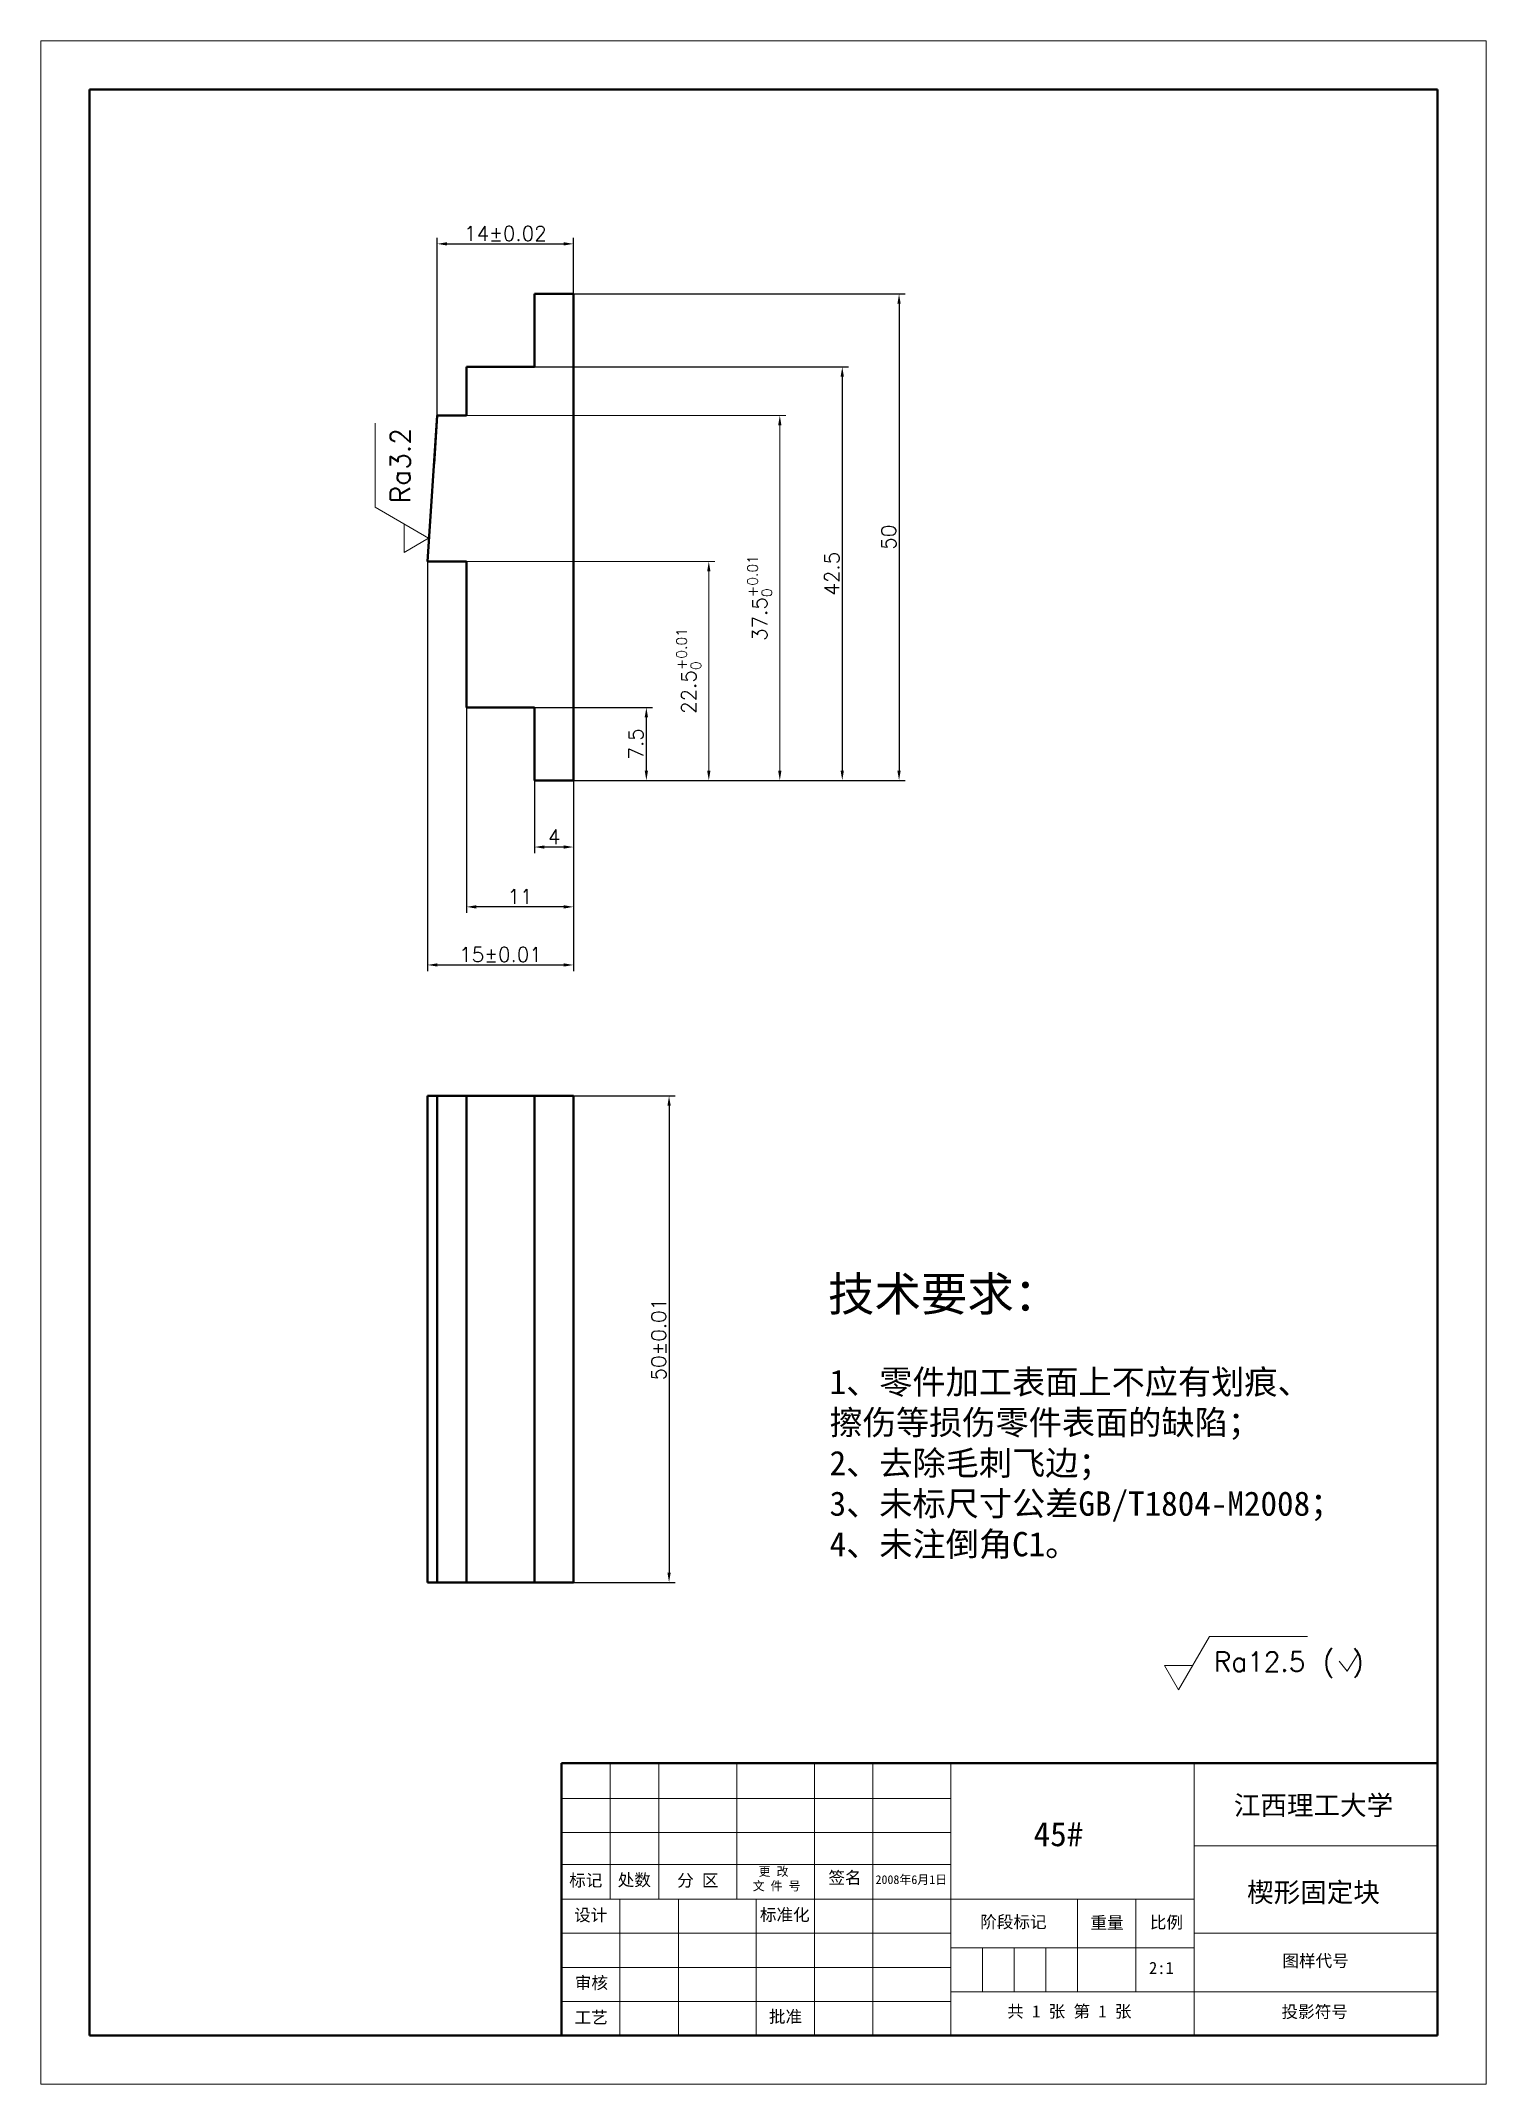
# Model space of a CAD drawing. Header units: millimetres. Extents: x -1505 to 6149, y -3153 to 848.
# Drawn here: x 5029.4 to 5326.4, y -2502.7 to -2082.7 of the extents above; entities that cross this region are included whole.
import ezdxf

# ---------------------------------------------------------------- set-up
doc = ezdxf.new("R2010")
doc.units = ezdxf.units.MM
doc.layers.add('csx', color=7, linetype='Continuous', lineweight=50)
doc.styles.add('2.5', font='simfang.ttf')
doc.styles.get("Standard").update_dxf_attribs({"font": 'txt', "bigfont": 'gbcbig.shx'})
doc.dimstyles.new('gdp ISO-25', dxfattribs={"dimtxt": 3, "dimasz": 2, "dimexe": 1.25, "dimexo": 0, "dimtad": 1, "dimlfac": 0.5, "dimdsep": 46, "dimtxsty": 'Standard', "dimcen": 2.5, "dimadec": 0, "dimazin": 0, "dimtfac": 1, "dimtmove": 0, "dimatfit": 3, "dimfxl": 1, "dimarcsym": 0})

msp = doc.modelspace()

# ---------------------------------------------------------------- texts
at = {"lineweight": 13, "insert": (5101.26, -2177.721), "char_height": 4, "width": 9.34429, "attachment_point": 1, "rotation": 90}
msp.add_mtext('Ra3.2', dxfattribs=at)
at = {"lineweight": 13, "char_height": 3, "attachment_point": 5, "rotation": 90}
for s, insert in [('\\A1;37.5{\\H0.7x;\\S+0.01^ 0;}', (5177.105, -2197.207)), ('\\A1;22.5{\\H0.7x;\\S+0.01^ 0;}', (5162.518, -2212.207))]:
    msp.add_mtext(s, dxfattribs=dict(at, insert=insert))
at = {"lineweight": 13, "attachment_point": 1, "style": '2.5'}
for s, width, heights, insert, char_height in [('技术要求：', 93.82496, [0], (5191.132, -2336.77), 7), ('1、零件加工表面上不应有划痕、\\P擦伤等损伤零件表面的缺陷；\\P2、去除毛刺飞边；\\P3、未标尺寸公差GB/T1804-M2008；\\P4、未注倒角C1。', 163.22878, [156.459], (5191.457, -2355.85), 5), ('   江西理工大学', 50, [0], (5266.381, -2443.379), 4), ('     45#', 50, [0], (5216.381, -2448.781), 5), ('\\pi1.5643;标记', 10, [0], (5136.381, -2459.531), 2.5), ('\\pi1.5857;处数', 10, [0], (5146.337, -2459.473), 2.5), ('\\pi3.75;分 区', 16, [0], (5156.381, -2459.569), 2.5), (' 更 改        文 件 号', 16, [0], (5175.659, -2458.08), 1.8), ('\\pi2.8143;签名', 12, [0], (5188.4, -2458.996), 2.5), ('\\pi2.746;2008年6月1日', 20.65316, [9.376], (5198.161, -2459.755), 1.8), ('    楔形固定块', 50, [0], (5266.381, -2461.265), 4), ('\\pi2.5857;设计', 12, [0], (5136.381, -2466.688), 2.5), ('\\pi0.76429;标准化', 12, [0], (5176.381, -2466.622), 2.5), ('\\pi6.0429;阶段标记', 26, [0], (5216.381, -2468.089), 2.5), ('\\pi2.6857;重量', 12, [0], (5242.381, -2468.251), 2.5), ('\\pi2.9;比例', 12, [0], (5254.381, -2468.185), 2.5), ('\\pi1.564;2:1', 10, [0], (5255.536, -2477.556), 2.5), ('\\pi18.136;图样代号', 50, [0], (5266.381, -2476.086), 2.5), ('\\pi2.7214;审核', 12, [0], (5136.381, -2480.607), 2.5), ('\\pi11.579;共 1 张 第 1 张', 50, [0], (5216.381, -2486.482), 2.5), ('\\pi17.95;投影符号', 50, [0], (5266.381, -2486.556), 2.5), ('\\pi2.6786;工艺', 12, [0], (5136.381, -2487.717), 2.5), ('\\pi2.5786;批准', 12, [0], (5176.418, -2487.564), 2.5)]:
    msp.add_mtext_dynamic_manual_height_columns(s, width=width, gutter_width=12.5, heights=heights, dxfattribs=dict(at, insert=insert, char_height=char_height))
at = {"lineweight": 13, "insert": (5270.396, -2413.848), "char_height": 4, "width": 35.71604, "attachment_point": 1}
msp.add_mtext('Ra12.5 ( )', dxfattribs=at)

# ---------------------------------------------------------------- blocks, each defined once
blk = doc.blocks.new('*D206')
at = {"color": 0, "lineweight": -2}
for p, q in [((5130.84, -2234.71), (5130.84, -2249.65)), ((5138.84, -2234.71), (5138.84, -2249.65)), ((5136.84, -2248.4), (5132.84, -2248.4))]:
    blk.add_line(p, q, dxfattribs=at)
at = {"color": 0}
for points in [[(5132.84, -2248.07), (5132.84, -2248.73), (5130.84, -2248.4)], [(5136.84, -2248.07), (5136.84, -2248.73), (5138.84, -2248.4)]]:
    blk.add_solid(points, dxfattribs=at)
at = {"layer": 'Defpoints', "color": 0}
for p in [(5130.84, -2234.71), (5138.84, -2234.71), (5130.84, -2248.4)]:
    blk.add_point(p, dxfattribs=at)
at = {"color": 0, "lineweight": 13, "insert": (5134.84, -2246.28), "char_height": 3, "attachment_point": 5}
blk.add_mtext('4', dxfattribs=at)
blk = doc.blocks.new('*D207')
at = {"color": 0, "lineweight": -2}
for p, q in [((5116.84, -2219.71), (5116.84, -2261.95)), ((5138.84, -2234.71), (5138.84, -2261.95)), ((5136.84, -2260.7), (5118.84, -2260.7))]:
    blk.add_line(p, q, dxfattribs=at)
at = {"color": 0}
for points in [[(5118.84, -2260.37), (5118.84, -2261.04), (5116.84, -2260.7)], [(5136.84, -2260.37), (5136.84, -2261.04), (5138.84, -2260.7)]]:
    blk.add_solid(points, dxfattribs=at)
at = {"layer": 'Defpoints', "color": 0}
for p in [(5116.84, -2219.71), (5138.84, -2234.71), (5116.84, -2260.7)]:
    blk.add_point(p, dxfattribs=at)
at = {"color": 0, "lineweight": 13, "insert": (5127.84, -2258.58), "char_height": 3, "attachment_point": 5}
blk.add_mtext('11', dxfattribs=at)
blk = doc.blocks.new('*D208')
at = {"color": 0, "lineweight": -2}
for p, q in [((5108.84, -2189.71), (5108.84, -2273.89)), ((5138.84, -2234.71), (5138.84, -2273.89)), ((5110.84, -2272.64), (5136.84, -2272.64))]:
    blk.add_line(p, q, dxfattribs=at)
at = {"color": 0}
for points in [[(5110.84, -2272.31), (5110.84, -2272.97), (5108.84, -2272.64)], [(5136.84, -2272.31), (5136.84, -2272.97), (5138.84, -2272.64)]]:
    blk.add_solid(points, dxfattribs=at)
at = {"layer": 'Defpoints', "color": 0}
for p in [(5108.84, -2189.71), (5138.84, -2234.71), (5138.84, -2272.64)]:
    blk.add_point(p, dxfattribs=at)
at = {"color": 0, "lineweight": 13, "insert": (5123.84, -2270.51), "char_height": 3, "attachment_point": 5}
blk.add_mtext('15±0.01', dxfattribs=at)
blk = doc.blocks.new('*D209')
at = {"color": 0, "lineweight": -2}
for p, q in [((5130.84, -2219.71), (5155.06, -2219.71)), ((5153.81, -2232.71), (5153.81, -2221.71)), ((5138.84, -2234.71), (5155.06, -2234.71))]:
    blk.add_line(p, q, dxfattribs=at)
at = {"color": 0}
for points in [[(5153.47, -2221.71), (5154.14, -2221.71), (5153.81, -2219.71)], [(5153.47, -2232.71), (5154.14, -2232.71), (5153.81, -2234.71)]]:
    blk.add_solid(points, dxfattribs=at)
at = {"layer": 'Defpoints', "color": 0}
for p in [(5130.84, -2219.71), (5153.81, -2219.71), (5138.84, -2234.71)]:
    blk.add_point(p, dxfattribs=at)
at = {"color": 0, "lineweight": 13, "insert": (5151.68, -2227.21), "char_height": 3, "attachment_point": 5, "rotation": 90}
blk.add_mtext('7.5', dxfattribs=at)
blk = doc.blocks.new('*D210')
at = {"color": 0, "lineweight": -2}
for p, q in [((5130.84, -2149.71), (5195.32, -2149.71)), ((5194.07, -2151.71), (5194.07, -2232.71)), ((5138.84, -2234.71), (5195.32, -2234.71))]:
    blk.add_line(p, q, dxfattribs=at)
at = {"color": 0}
for points in [[(5193.73, -2151.71), (5194.4, -2151.71), (5194.07, -2149.71)], [(5193.73, -2232.71), (5194.4, -2232.71), (5194.07, -2234.71)]]:
    blk.add_solid(points, dxfattribs=at)
at = {"layer": 'Defpoints', "color": 0}
for p in [(5130.84, -2149.71), (5138.84, -2234.71), (5194.07, -2234.71)]:
    blk.add_point(p, dxfattribs=at)
at = {"color": 0, "lineweight": 13, "insert": (5191.94, -2192.21), "char_height": 3, "attachment_point": 5, "rotation": 90}
blk.add_mtext('42.5', dxfattribs=at)
blk = doc.blocks.new('*D211')
at = {"color": 0, "lineweight": -2}
for p, q in [((5138.84, -2134.71), (5206.99, -2134.71)), ((5205.74, -2136.71), (5205.74, -2232.71)), ((5138.84, -2234.71), (5206.99, -2234.71))]:
    blk.add_line(p, q, dxfattribs=at)
at = {"color": 0}
for points in [[(5205.4, -2136.71), (5206.07, -2136.71), (5205.74, -2134.71)], [(5205.4, -2232.71), (5206.07, -2232.71), (5205.74, -2234.71)]]:
    blk.add_solid(points, dxfattribs=at)
at = {"layer": 'Defpoints', "color": 0}
for p in [(5138.84, -2134.71), (5138.84, -2234.71), (5205.74, -2234.71)]:
    blk.add_point(p, dxfattribs=at)
at = {"color": 0, "lineweight": 13, "insert": (5203.61, -2184.71), "char_height": 3, "attachment_point": 5, "rotation": 90}
blk.add_mtext('50', dxfattribs=at)
blk = doc.blocks.new('*D212')
at = {"color": 0, "lineweight": -2}
for p, q in [((5138.84, -2299.56), (5159.72, -2299.56)), ((5158.47, -2301.56), (5158.47, -2397.56)), ((5138.84, -2399.56), (5159.72, -2399.56))]:
    blk.add_line(p, q, dxfattribs=at)
at = {"color": 0}
for points in [[(5158.14, -2301.56), (5158.81, -2301.56), (5158.47, -2299.56)], [(5158.14, -2397.56), (5158.81, -2397.56), (5158.47, -2399.56)]]:
    blk.add_solid(points, dxfattribs=at)
at = {"layer": 'Defpoints', "color": 0}
for p in [(5138.84, -2299.56), (5138.84, -2399.56), (5158.47, -2399.56)]:
    blk.add_point(p, dxfattribs=at)
at = {"color": 0, "lineweight": 5, "insert": (5156.35, -2349.56), "char_height": 3, "attachment_point": 5, "rotation": 90}
blk.add_mtext('50±0.01', dxfattribs=at)
blk = doc.blocks.new('*D213')
at = {"color": 0, "lineweight": -2}
for p, q in [((5110.84, -2159.71), (5110.84, -2123.17)), ((5112.84, -2124.42), (5136.84, -2124.42)), ((5138.84, -2134.71), (5138.84, -2123.17))]:
    blk.add_line(p, q, dxfattribs=at)
at = {"color": 0}
for points in [[(5112.84, -2124.08), (5112.84, -2124.75), (5110.84, -2124.42)], [(5136.84, -2124.08), (5136.84, -2124.75), (5138.84, -2124.42)]]:
    blk.add_solid(points, dxfattribs=at)
at = {"layer": 'Defpoints', "color": 0}
for p in [(5138.84, -2124.42), (5138.84, -2134.71), (5110.84, -2159.71)]:
    blk.add_point(p, dxfattribs=at)
at = {"color": 0, "lineweight": 13, "insert": (5124.84, -2122.29), "char_height": 3, "attachment_point": 5}
blk.add_mtext('14±0.02', dxfattribs=at)

# ---------------------------------------------------------------- dimensions: what is measured, and where the dimension line sits
at = {"lineweight": 13}
for base, p1, p2, override, picture, middle in [((5138.837, -2124.416), (5110.837, -2159.707), (5138.837, -2134.707), {"dimgap": 0.625, "dimtol": 1, "dimlim": 0, "dimtp": 0.015, "dimtm": 0.015}, '*D213', (5124.837, -2122.291)), ((5138.837, -2272.639), (5108.837, -2189.707), (5138.837, -2234.707), {"dimgap": 0.625, "dimtol": 1, "dimlim": 0, "dimtp": 0.01, "dimtm": 0.01}, '*D208', (5123.837, -2270.514))]:
    dim = msp.add_linear_dim(base=base, p1=p1, p2=p2, dimstyle='gdp ISO-25', override=override, dxfattribs=at)
    dim.commit()
    dim.dimension.update_dxf_attribs({"geometry": picture, "text_midpoint": middle})
for base, p1, p2, picture, middle in [((5205.736, -2234.707), (5138.837, -2134.707), (5138.837, -2234.707), '*D211', (5203.611, -2184.707)), ((5194.067, -2234.707), (5130.837, -2149.707), (5138.837, -2234.707), '*D210', (5191.942, -2192.207)), ((5153.807, -2219.707), (5138.837, -2234.707), (5130.837, -2219.707), '*D209', (5151.682, -2227.207))]:
    dim = msp.add_linear_dim(base=base, p1=p1, p2=p2, angle=90, dimstyle='gdp ISO-25', dxfattribs=at)
    dim.commit()
    dim.dimension.update_dxf_attribs({"geometry": picture, "text_midpoint": middle})
dim = msp.add_linear_dim(base=(5116.837, -2260.704), p1=(5138.837, -2234.707), p2=(5116.837, -2219.707), dimstyle='gdp ISO-25', dxfattribs=at)
dim.commit()
dim.dimension.update_dxf_attribs({"geometry": '*D207', "text_midpoint": (5127.837, -2260.704), "dimtype": 160})
dim = msp.add_linear_dim(base=(5130.837, -2248.401), p1=(5138.837, -2234.707), p2=(5130.837, -2234.707), dimstyle='gdp ISO-25', dxfattribs=at)
dim.commit()
dim.dimension.update_dxf_attribs({"geometry": '*D206', "text_midpoint": (5134.837, -2246.276)})
at = {"lineweight": 5}
dim = msp.add_linear_dim(base=(5158.475, -2399.559), p1=(5138.837, -2299.559), p2=(5138.837, -2399.559), angle=90, dimstyle='gdp ISO-25', override={"dimgap": 0.625, "dimtol": 1, "dimlim": 0, "dimtp": 0.01, "dimtm": 0.01}, dxfattribs=at)
dim.commit()
dim.dimension.update_dxf_attribs({"geometry": '*D212', "text_midpoint": (5156.35, -2349.559)})

# ---------------------------------------------------------------- linework, layer by layer
at = {"lineweight": 13}
for p, q in [((5029.381, -2502.69), (5029.381, -2082.69)), ((5029.381, -2082.69), (5326.381, -2082.69)), ((5326.381, -2082.69), (5326.381, -2502.69)), ((5098.066, -2178.555), (5098.066, -2161.258)), ((5116.837, -2159.707), (5182.48, -2159.707)), ((5181.23, -2161.707), (5181.23, -2232.707)), ((5109.066, -2184.935), (5098.066, -2178.555)), ((5104.066, -2187.836), (5104.066, -2182.035)), ((5109.066, -2184.935), (5104.066, -2187.836)), ((5116.837, -2189.707), (5167.893, -2189.707)), ((5166.643, -2191.707), (5166.643, -2232.707)), ((5138.837, -2234.707), (5182.48, -2234.707)), ((5138.837, -2234.707), (5167.893, -2234.707)), ((5263.182, -2421.655), (5269.562, -2410.655)), ((5269.562, -2410.655), (5289.694, -2410.655)), ((5297.837, -2417.823), (5300.101, -2414.154)), ((5263.182, -2421.655), (5260.281, -2416.655)), ((5260.281, -2416.655), (5266.082, -2416.655)), ((5296.171, -2415.775), (5297.837, -2417.823)), ((5316.381, -2436.69), (5316.381, -2492.69)), ((5136.381, -2443.952), (5216.381, -2443.952)), ((5136.381, -2450.973), (5216.381, -2450.973)), ((5136.381, -2457.526), (5216.381, -2457.526)), ((5242.381, -2483.69), (5242.381, -2464.69)), ((5254.381, -2464.69), (5254.381, -2483.69)), ((5136.381, -2471.69), (5216.381, -2471.69)), ((5222.881, -2474.69), (5222.881, -2483.69)), ((5229.381, -2474.69), (5229.381, -2483.69)), ((5235.881, -2474.69), (5235.881, -2483.69)), ((5136.381, -2478.69), (5216.381, -2478.69)), ((5136.381, -2485.69), (5216.381, -2485.69)), ((5266.381, -2483.69), (5316.381, -2483.69)), ((5326.381, -2502.69), (5029.381, -2502.69))]:
    msp.add_line(p, q, dxfattribs=at)
at = {"lineweight": 50}
for p, q in [((5138.837, -2134.707), (5130.837, -2134.707)), ((5130.837, -2134.707), (5130.837, -2149.707)), ((5138.837, -2134.707), (5138.837, -2234.707)), ((5130.837, -2149.707), (5116.837, -2149.707)), ((5116.837, -2149.707), (5116.837, -2159.707)), ((5128.837, -2149.707), (5120.837, -2149.707)), ((5138.837, -2149.707), (5138.837, -2219.707)), ((5108.837, -2189.707), (5110.837, -2159.707)), ((5110.17, -2169.707), (5110.837, -2159.707)), ((5116.837, -2159.707), (5110.837, -2159.707)), ((5116.837, -2189.707), (5108.837, -2189.707)), ((5116.837, -2219.707), (5116.837, -2189.707)), ((5130.837, -2219.707), (5116.837, -2219.707)), ((5130.837, -2234.707), (5130.837, -2219.707)), ((5138.837, -2234.707), (5130.837, -2234.707)), ((5138.837, -2299.559), (5108.837, -2299.559)), ((5108.837, -2299.559), (5108.837, -2399.559)), ((5110.837, -2299.559), (5110.837, -2399.559)), ((5116.837, -2299.559), (5116.837, -2399.559)), ((5130.837, -2299.559), (5130.837, -2399.559)), ((5138.837, -2299.559), (5138.837, -2399.559)), ((5108.837, -2399.559), (5138.837, -2399.559))]:
    msp.add_line(p, q, dxfattribs=at)
at = {"lineweight": 13}
for points in [[(5180.897, -2161.707), (5181.564, -2161.707), (5181.23, -2159.707)], [(5166.31, -2191.707), (5166.977, -2191.707), (5166.643, -2189.707)], [(5166.31, -2232.707), (5166.977, -2232.707), (5166.643, -2234.707)], [(5180.897, -2232.707), (5181.564, -2232.707), (5181.23, -2234.707)]]:
    msp.add_solid(points, dxfattribs=at)
at = {"layer": 'csx', "lineweight": 50}
for p, q in [((5039.381, -2092.69), (5316.381, -2092.69)), ((5039.381, -2492.69), (5039.381, -2092.69)), ((5316.381, -2092.69), (5316.381, -2492.69)), ((5136.381, -2436.69), (5316.381, -2436.69)), ((5136.381, -2492.69), (5136.381, -2436.69)), ((5316.381, -2492.69), (5039.381, -2492.69))]:
    msp.add_line(p, q, dxfattribs=at)
at = {"layer": 'csx', "lineweight": 13}
for p, q in [((5146.381, -2436.69), (5146.381, -2464.69)), ((5156.381, -2436.69), (5156.381, -2464.69)), ((5172.381, -2436.69), (5172.381, -2464.69)), ((5188.381, -2436.69), (5188.381, -2464.69)), ((5200.381, -2436.69), (5200.381, -2464.69)), ((5216.381, -2436.69), (5216.381, -2492.69)), ((5266.381, -2436.69), (5266.381, -2492.69)), ((5316.381, -2453.69), (5266.381, -2453.69)), ((5136.381, -2464.69), (5266.381, -2464.69)), ((5148.381, -2464.69), (5148.381, -2492.69)), ((5160.381, -2464.69), (5160.381, -2492.69)), ((5176.381, -2464.69), (5176.381, -2492.69)), ((5188.381, -2464.69), (5188.381, -2492.69)), ((5200.381, -2464.69), (5200.381, -2492.69)), ((5316.381, -2471.69), (5266.381, -2471.69)), ((5266.381, -2474.69), (5216.381, -2474.69)), ((5266.381, -2483.69), (5216.381, -2483.69))]:
    msp.add_line(p, q, dxfattribs=at)

msp.set_redraw_order([(e.dxf.handle, doc.entitydb.next_handle()) for e in msp.query("TEXT MTEXT ATTDEF DIMENSION ARC_DIMENSION")])  # texts and dimensions are drawn at this point

doc.saveas('drawing.dxf')
